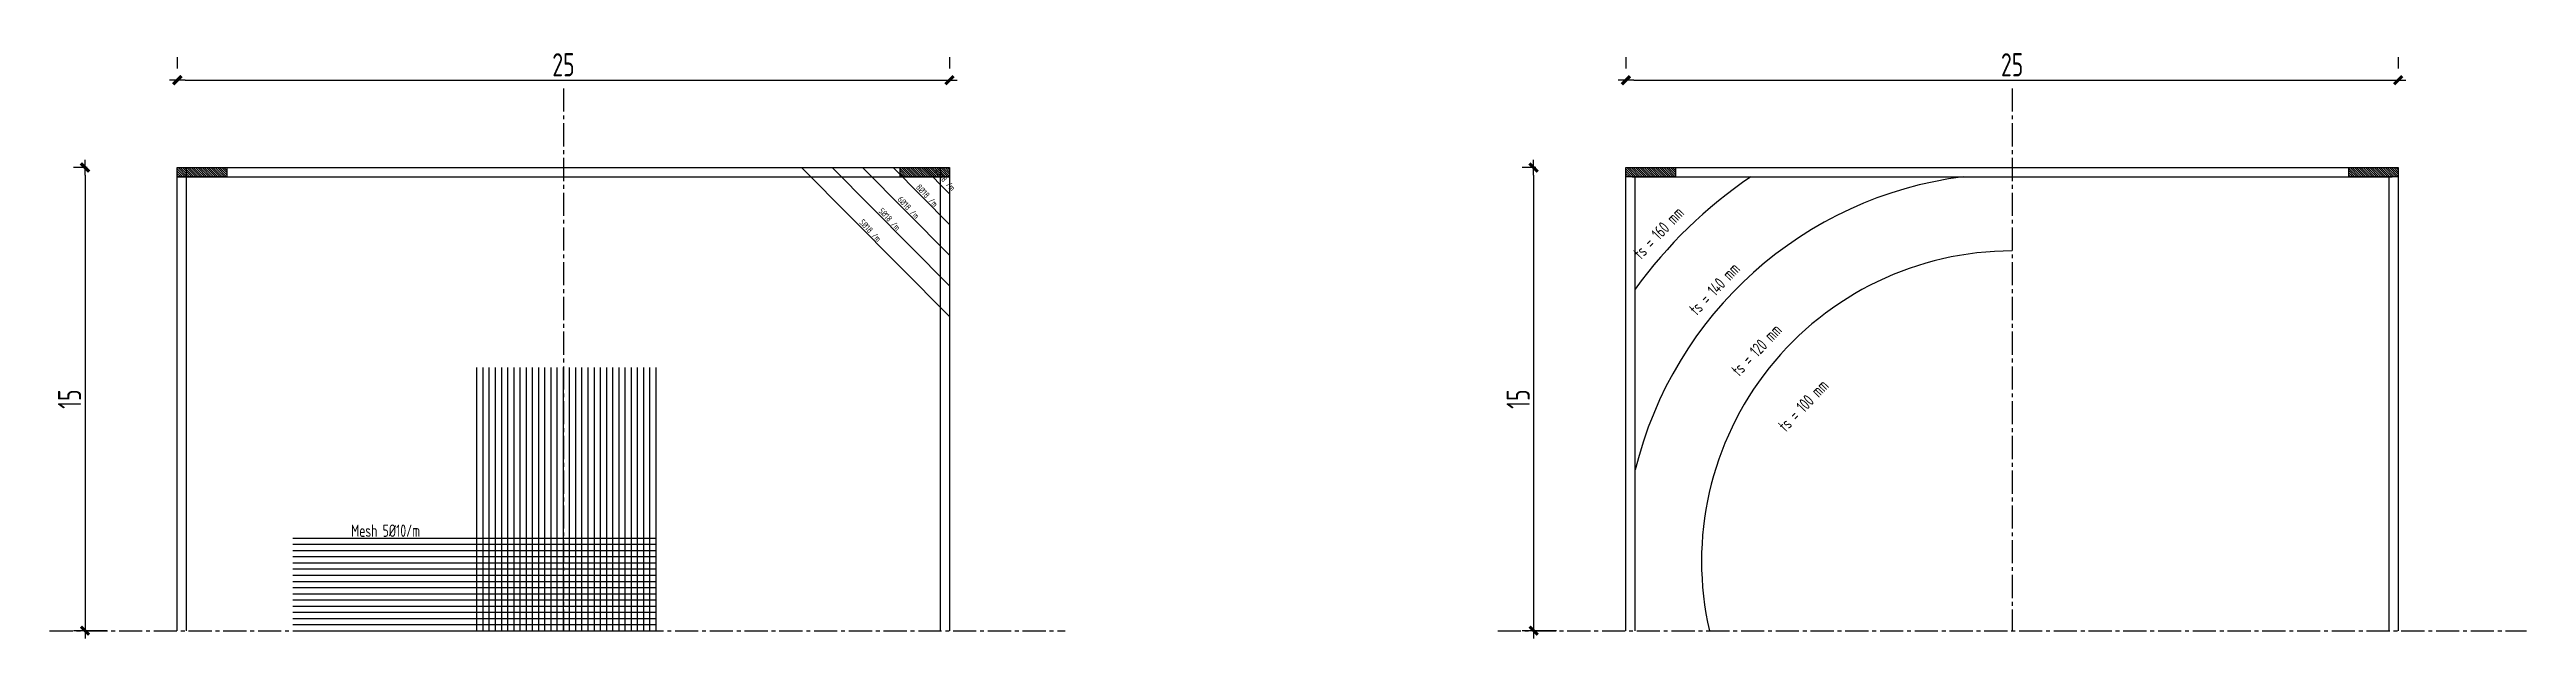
# Model space of a CAD drawing. Header units: metres. Extents: x 202848 to 204724, y 1924431 to 1925550.
# Drawn here: x 204059.1 to 204139.3, y 1924756.4 to 1924775.5 of the extents above; entities that cross this region are included whole.
import ezdxf

# ---------------------------------------------------------------- set-up
doc = ezdxf.new("R2010")
doc.units = ezdxf.units.M
doc.header["$MEASUREMENT"] = 0
doc.linetypes.add('CENTER2', pattern=[1.125, 0.75, -0.125, 0.125, -0.125])
doc.layers.add('Axis', color=1, linetype='CENTER2', lineweight=5)
doc.layers.add('Columns', color=2, linetype='Continuous')
doc.styles.add('YQ_DIM', font='SUPEROS.SHX', dxfattribs={"width": 0.8, "bigfont": 'HZDX.SHX'})
doc.dimstyles.new('yqm0_250', dxfattribs={"dimscale": 0.25, "dimtxt": 3, "dimasz": 1, "dimexe": 1.5, "dimexo": 3, "dimgap": 0.5, "dimtad": 1, "dimdec": 3, "dimdsep": 46, "dimtxsty": 'YQ_DIM', "dimblk": 'YQTICK', "dimcen": 0, "dimclrd": 256, "dimclre": 256, "dimclrt": 7, "dimadec": 1, "dimazin": 2, "dimtfac": 1, "dimtdec": 4, "dimtix": 1, "dimtmove": 2, "dimatfit": 2, "dimfxl": 1, "dimtolj": 1, "dimtzin": 0, "dimarcsym": 0})

msp = doc.modelspace()

# ---------------------------------------------------------------- texts
at = {"lineweight": -2, "attachment_point": 1, "style": 'YQ_DIM'}
for s, width, gutter_width, heights, insert, char_height, rotation in [('8%%C18 /m', 1.164804, 1, [0.9408], (204087.3028, 1924771.1683), 0.2, 313.070126), ('9%%C18 /m', 1.164804, 1, [0.9408], (204087.8715, 1924771.6857), 0.2, 313.070126), ('5%%C18 /m', 1.164804, 1, [0.9408], (204086.092, 1924770.4003), 0.2, 313.070126), ('6%%C18 /m', 1.164804, 1, [0.9408], (204086.7037, 1924770.778), 0.2, 313.070126), ('ts = 160 mm', 3.255691, 2, [1.31], (204110.3579, 1924768.9638), 0.4, 46.435662), ('5%%C18 /m', 1.164804, 1, [0.9408], (204085.4679, 1924770.0351), 0.2, 313.070126), ('ts = 140 mm', 3.255691, 2, [1.31], (204112.1645, 1924767.1473), 0.4, 46.435662), ('ts = 120 mm', 3.255691, 2, [1.31], (204113.5336, 1924765.1738), 0.4, 46.435662), ('ts = 100 mm', 3.255691, 2, [1.31], (204115.0459, 1924763.3765), 0.4, 46.435662)]:
    msp.add_mtext_dynamic_manual_height_columns(s, width=width, gutter_width=gutter_width, heights=heights, dxfattribs=dict(at, insert=insert, char_height=char_height, rotation=rotation))
at = {"lineweight": -2, "insert": (204068.8862, 1924760.1259), "char_height": 0.4, "attachment_point": 1, "style": 'YQ_DIM'}
msp.add_mtext_dynamic_manual_height_columns('Mesh 5%%C10/m', width=2.999324, gutter_width=1, heights=[1.4177], dxfattribs=at)

# ---------------------------------------------------------------- blocks, each defined once
blk = doc.blocks.new('YQTICK')
blk.add_line((-1, 0), (1, 0))
at = {"const_width": 0.4}
blk.add_lwpolyline([(0.53, 0.53), (-0.53, -0.53)], dxfattribs=at)
blk = doc.blocks.new('*D770')
at = {"lineweight": -2, "transparency": 16777216}
for p, q in [((204063.262, 1924775.264), (204063.262, 1924774.889)), ((204088.262, 1924775.264), (204088.262, 1924774.889)), ((204063.512, 1924774.514), (204088.012, 1924774.514))]:
    blk.add_line(p, q, dxfattribs=at)
at = {"layer": 'Defpoints', "color": 0, "lineweight": -2, "transparency": 16777216}
for p in [(204063.262, 1924774.514), (204088.262, 1924774.514), (204088.262, 1924774.514)]:
    blk.add_point(p, dxfattribs=at)
at = {"lineweight": -2, "transparency": 16777216, "xscale": 0.25, "yscale": 0.25, "zscale": 0.25, "rotation": 180}
blk.add_blockref('YQTICK', (204063.262, 1924774.514), dxfattribs=at)
at = {"lineweight": -2, "transparency": 16777216, "xscale": 0.25, "yscale": 0.25, "zscale": 0.25}
blk.add_blockref('YQTICK', (204088.262, 1924774.514), dxfattribs=at)
at = {"color": 7, "lineweight": -2, "transparency": 16777216, "insert": (204075.762, 1924775.014), "char_height": 0.75, "attachment_point": 5, "style": 'YQ_DIM'}
blk.add_mtext('\\A1;25', dxfattribs=at)
blk = doc.blocks.new('*D771')
at = {"lineweight": -2, "transparency": 16777216}
for p, q in [((204060.347, 1924771.686), (204059.898, 1924771.686)), ((204060.273, 1924771.436), (204060.273, 1924756.936)), ((204060.992, 1924756.686), (204059.898, 1924756.686))]:
    blk.add_line(p, q, dxfattribs=at)
at = {"layer": 'Defpoints', "color": 0, "lineweight": -2, "transparency": 16777216}
for p in [(204061.097, 1924771.686), (204060.273, 1924756.686), (204061.742, 1924756.686)]:
    blk.add_point(p, dxfattribs=at)
at = {"lineweight": -2, "transparency": 16777216, "xscale": 0.25, "yscale": 0.25, "zscale": 0.25}
for p, rotation in [((204060.273, 1924771.686), 90), ((204060.273, 1924756.686), 270)]:
    blk.add_blockref('YQTICK', p, dxfattribs=dict(at, rotation=rotation))
at = {"color": 7, "lineweight": -2, "transparency": 16777216, "insert": (204059.773, 1924764.186), "char_height": 0.75, "attachment_point": 5, "rotation": 90, "style": 'YQ_DIM'}
blk.add_mtext('\\A1;15', dxfattribs=at)
blk = doc.blocks.new('*D772')
at = {"lineweight": -2, "transparency": 16777216}
for p, q in [((204110.158, 1924775.264), (204110.158, 1924774.889)), ((204135.158, 1924775.264), (204135.158, 1924774.889)), ((204110.408, 1924774.514), (204134.908, 1924774.514))]:
    blk.add_line(p, q, dxfattribs=at)
at = {"layer": 'Defpoints', "color": 0, "lineweight": -2, "transparency": 16777216}
for p in [(204110.158, 1924774.514), (204135.158, 1924774.514), (204135.158, 1924774.514)]:
    blk.add_point(p, dxfattribs=at)
at = {"lineweight": -2, "transparency": 16777216, "xscale": 0.25, "yscale": 0.25, "zscale": 0.25, "rotation": 180}
blk.add_blockref('YQTICK', (204110.158, 1924774.514), dxfattribs=at)
at = {"lineweight": -2, "transparency": 16777216, "xscale": 0.25, "yscale": 0.25, "zscale": 0.25}
blk.add_blockref('YQTICK', (204135.158, 1924774.514), dxfattribs=at)
at = {"color": 7, "lineweight": -2, "transparency": 16777216, "insert": (204122.658, 1924775.014), "char_height": 0.75, "attachment_point": 5, "style": 'YQ_DIM'}
blk.add_mtext('\\A1;25', dxfattribs=at)
blk = doc.blocks.new('*D773')
at = {"lineweight": -2, "transparency": 16777216}
for p, q in [((204107.243, 1924771.686), (204106.794, 1924771.686)), ((204107.169, 1924771.436), (204107.169, 1924756.936)), ((204107.909, 1924756.686), (204106.794, 1924756.686))]:
    blk.add_line(p, q, dxfattribs=at)
at = {"layer": 'Defpoints', "color": 0, "lineweight": -2, "transparency": 16777216}
for p in [(204107.993, 1924771.686), (204107.169, 1924756.686), (204108.659, 1924756.686)]:
    blk.add_point(p, dxfattribs=at)
at = {"lineweight": -2, "transparency": 16777216, "xscale": 0.25, "yscale": 0.25, "zscale": 0.25}
for p, rotation in [((204107.169, 1924771.686), 90), ((204107.169, 1924756.686), 270)]:
    blk.add_blockref('YQTICK', p, dxfattribs=dict(at, rotation=rotation))
at = {"color": 7, "lineweight": -2, "transparency": 16777216, "insert": (204106.669, 1924764.186), "char_height": 0.75, "attachment_point": 5, "rotation": 90, "style": 'YQ_DIM'}
blk.add_mtext('\\A1;15', dxfattribs=at)

# ---------------------------------------------------------------- dimensions: what is measured, and where the dimension line sits
at = {"lineweight": -2}
for base, p1, p2, picture, middle in [((204088.2617, 1924774.5144), (204063.2617, 1924774.5144), (204088.2617, 1924774.5144), '*D770', (204075.7617, 1924775.0144)), ((204135.1579, 1924774.5144), (204110.1579, 1924774.5144), (204135.1579, 1924774.5144), '*D772', (204122.6579, 1924775.0144))]:
    dim = msp.add_linear_dim(base=base, p1=p1, p2=p2, dimstyle='yqm0_250', dxfattribs=at)
    dim.commit()
    dim.dimension.update_dxf_attribs({"geometry": picture, "text_midpoint": middle})
for base, p1, p2, picture, middle in [((204060.2726, 1924756.6857), (204061.0965, 1924771.6857), (204061.7421, 1924756.6857), '*D771', (204059.7726, 1924764.1857)), ((204107.1688, 1924756.6857), (204107.9927, 1924771.6857), (204108.6585, 1924756.6857), '*D773', (204106.6688, 1924764.1857))]:
    dim = msp.add_linear_dim(base=base, p1=p1, p2=p2, angle=90, dimstyle='yqm0_250', dxfattribs=at)
    dim.commit()
    dim.dimension.update_dxf_attribs({"geometry": picture, "text_midpoint": middle})

# ---------------------------------------------------------------- hatches: boundary and pattern name
at = {"layer": 'Columns', "transparency": 33554687}
h = msp.add_hatch(dxfattribs=at)
h.set_pattern_fill('ANSI31', color=256, scale=0.4, angle=90)
h.set_pattern_definition([(135, (498.87477, -115.20779), (-0.0353553390593, -0.0353553390593), [])])
h.paths.add_polyline_path([(204063.2617, 1924771.6857), (204063.2617, 1924771.3857), (204064.8617, 1924771.3857), (204064.8617, 1924771.6857)])
h = msp.add_hatch(dxfattribs=at)
h.set_pattern_fill('ANSI31', color=256, scale=0.4, angle=90)
h.set_pattern_definition([(135, (498.67477, -115.20779), (-0.0353553390593, -0.0353553390593), [])])
h.paths.add_polyline_path([(204086.6617, 1924771.6857), (204086.6617, 1924771.3857), (204088.2617, 1924771.3857), (204088.2617, 1924771.6857)])
h = msp.add_hatch(dxfattribs=at)
h.set_pattern_fill('ANSI31', color=256, scale=0.4, angle=90)
h.set_pattern_definition([(135, (545.770963, -115.20779), (-0.0353553390593, -0.0353553390593), [])])
h.paths.add_polyline_path([(204110.1579, 1924771.6857), (204110.1579, 1924771.3857), (204111.7579, 1924771.3857), (204111.7579, 1924771.6857)])
h = msp.add_hatch(dxfattribs=at)
h.set_pattern_fill('ANSI31', color=256, scale=0.4, angle=90)
h.set_pattern_definition([(135, (545.570963, -115.20779), (-0.0353553390593, -0.0353553390593), [])])
h.paths.add_polyline_path([(204133.5579, 1924771.6857), (204133.5579, 1924771.3857), (204135.1579, 1924771.3857), (204135.1579, 1924771.6857)])

# ---------------------------------------------------------------- linework, layer by layer
at = {"lineweight": -2}
for p, q in [((204063.2617, 1924771.6857), (204088.2617, 1924771.6857)), ((204063.2617, 1924756.6857), (204063.2617, 1924771.6857)), ((204063.2617, 1924771.3857), (204088.2617, 1924771.3857)), ((204063.5617, 1924756.6857), (204063.5617, 1924771.6857)), ((204083.4681, 1924771.6857), (204088.2617, 1924766.8669)), ((204084.4554, 1924771.6857), (204088.2617, 1924767.8594)), ((204085.4428, 1924771.6857), (204088.2617, 1924768.852)), ((204086.4302, 1924771.6857), (204088.2617, 1924769.8445)), ((204087.4175, 1924771.6857), (204088.2617, 1924770.8371)), ((204087.4175, 1924771.6857), (204088.2617, 1924770.8371)), ((204087.9617, 1924771.6857), (204087.9617, 1924756.6857)), ((204088.2617, 1924771.6857), (204088.2617, 1924756.6857)), ((204110.1579, 1924756.6857), (204110.1579, 1924771.6857)), ((204110.1579, 1924771.6857), (204135.1579, 1924771.6857)), ((204110.3579, 1924771.3857), (204134.9579, 1924771.3857)), ((204110.4579, 1924756.6857), (204110.4579, 1924771.3857)), ((204134.8579, 1924771.3857), (204134.8579, 1924756.6857)), ((204135.1579, 1924771.6857), (204135.1579, 1924756.6857)), ((204072.9617, 1924756.6857), (204072.9617, 1924765.2114)), ((204073.1617, 1924756.6857), (204073.1617, 1924765.2114)), ((204073.3617, 1924756.6857), (204073.3617, 1924765.2114)), ((204073.5617, 1924756.6857), (204073.5617, 1924765.2114)), ((204073.7617, 1924756.6857), (204073.7617, 1924765.2114)), ((204073.9617, 1924756.6857), (204073.9617, 1924765.2114)), ((204074.1617, 1924756.6857), (204074.1617, 1924765.2114)), ((204074.3617, 1924756.6857), (204074.3617, 1924765.2114)), ((204074.5617, 1924756.6857), (204074.5617, 1924765.2114)), ((204074.7617, 1924756.6857), (204074.7617, 1924765.2114)), ((204074.9617, 1924756.6857), (204074.9617, 1924765.2114)), ((204075.1617, 1924756.6857), (204075.1617, 1924765.2114)), ((204075.3617, 1924756.6857), (204075.3617, 1924765.2114)), ((204075.5617, 1924756.6857), (204075.5617, 1924765.2114)), ((204075.7617, 1924756.6857), (204075.7617, 1924765.2114)), ((204075.9617, 1924756.6857), (204075.9617, 1924765.2114)), ((204076.1617, 1924756.6857), (204076.1617, 1924765.2114)), ((204076.3617, 1924756.6857), (204076.3617, 1924765.2114)), ((204076.5617, 1924756.6857), (204076.5617, 1924765.2114)), ((204076.7617, 1924756.6857), (204076.7617, 1924765.2114)), ((204076.9617, 1924756.6857), (204076.9617, 1924765.2114)), ((204077.1617, 1924756.6857), (204077.1617, 1924765.2114)), ((204077.3617, 1924756.6857), (204077.3617, 1924765.2114)), ((204077.5617, 1924756.6857), (204077.5617, 1924765.2114)), ((204077.7617, 1924756.6857), (204077.7617, 1924765.2114)), ((204077.9617, 1924756.6857), (204077.9617, 1924765.2114)), ((204078.1617, 1924756.6857), (204078.1617, 1924765.2114)), ((204078.3617, 1924756.6857), (204078.3617, 1924765.2114)), ((204078.5617, 1924756.6857), (204078.5617, 1924765.2114)), ((204078.7617, 1924756.6857), (204078.7617, 1924765.2114)), ((204067.0023, 1924759.6857), (204078.7617, 1924759.6857)), ((204067.0023, 1924759.4857), (204078.7617, 1924759.4857)), ((204067.0023, 1924759.2857), (204078.7617, 1924759.2857)), ((204067.0023, 1924759.0857), (204078.7617, 1924759.0857)), ((204067.0023, 1924758.8857), (204078.7617, 1924758.8857)), ((204067.0023, 1924758.6857), (204078.7617, 1924758.6857)), ((204067.0023, 1924758.4857), (204078.7617, 1924758.4857)), ((204067.0023, 1924758.2857), (204078.7617, 1924758.2857)), ((204067.0023, 1924758.0857), (204078.7617, 1924758.0857)), ((204067.0023, 1924757.8857), (204078.7617, 1924757.8857)), ((204067.0023, 1924757.6857), (204078.7617, 1924757.6857)), ((204067.0023, 1924757.4857), (204078.7617, 1924757.4857)), ((204067.0023, 1924757.2857), (204078.7617, 1924757.2857)), ((204067.0023, 1924757.0857), (204078.7617, 1924757.0857)), ((204067.0023, 1924756.8857), (204078.7617, 1924756.8857)), ((204067.0023, 1924756.6857), (204078.7617, 1924756.6857))]:
    msp.add_line(p, q, dxfattribs=at)
for radius, start, end in [(15.0541, 124.178731, 144.136237), (12.5541, 97.236593, 166.360043), (10.0541, 90, 192.907973)]:
    msp.add_arc((204122.6579, 1924758.9316), radius, start, end, dxfattribs=at)
at = {"layer": 'Axis', "lineweight": -2}
for p, q in [((204075.7617, 1924774.2463), (204075.7617, 1924756.6857)), ((204122.6579, 1924774.2463), (204122.6579, 1924756.6857)), ((204059.125, 1924756.6857), (204091.9984, 1924756.6857)), ((204106.0073, 1924756.6857), (204139.3085, 1924756.6857))]:
    msp.add_line(p, q, dxfattribs=at)
at = {"layer": 'Columns'}
for points in [[(204063.2617, 1924771.6857), (204064.8617, 1924771.6857), (204064.8617, 1924771.3857), (204063.2617, 1924771.3857)], [(204086.6617, 1924771.6857), (204088.2617, 1924771.6857), (204088.2617, 1924771.3857), (204086.6617, 1924771.3857)], [(204110.1579, 1924771.6857), (204111.7579, 1924771.6857), (204111.7579, 1924771.3857), (204110.1579, 1924771.3857)], [(204133.5579, 1924771.6857), (204135.1579, 1924771.6857), (204135.1579, 1924771.3857), (204133.5579, 1924771.3857)]]:
    msp.add_lwpolyline(points, close=True, dxfattribs=at)

msp.set_redraw_order([(e.dxf.handle, doc.entitydb.next_handle()) for e in msp.query("TEXT MTEXT ATTDEF DIMENSION ARC_DIMENSION")])  # texts and dimensions are drawn at this point

doc.saveas('drawing.dxf')
